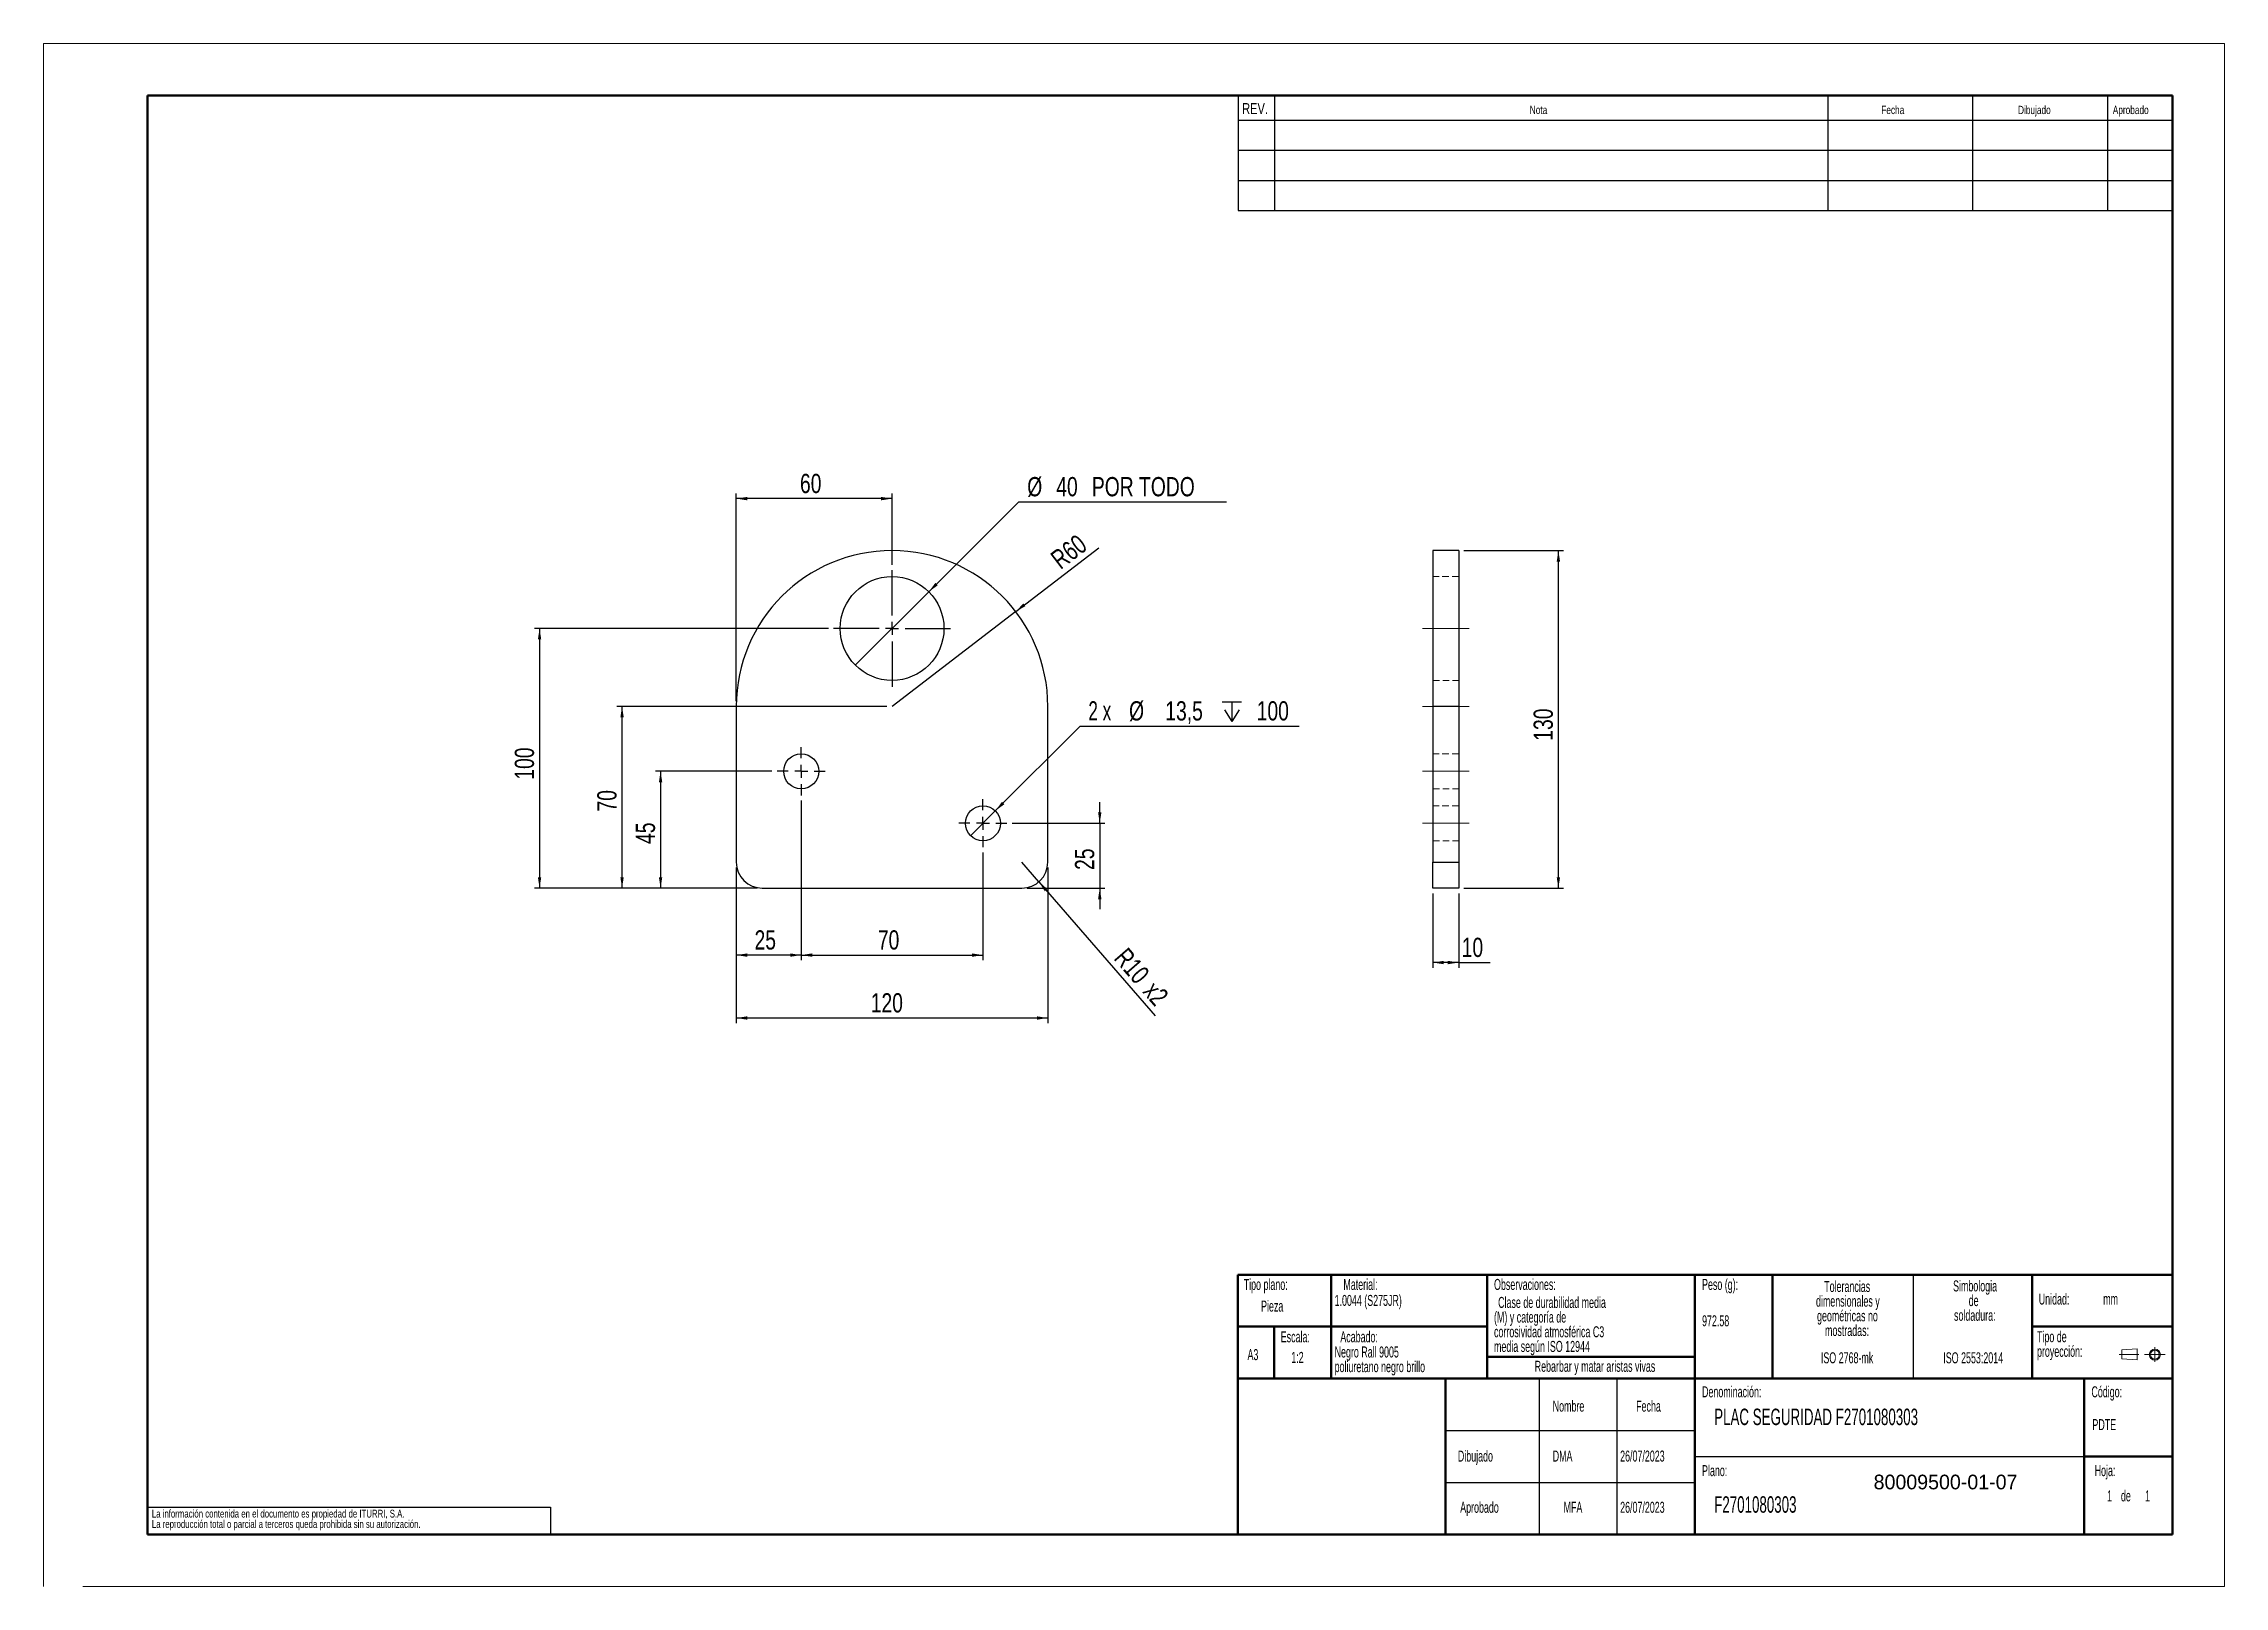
# Model space of a CAD drawing. Header units: millimetres. Extents: x 0 to 872, y 0 to 321.
# Drawn here: x 0 to 420, y 0 to 297 of the extents above; entities that cross this region are included whole.
import ezdxf

# ---------------------------------------------------------------- set-up
doc = ezdxf.new("R2010")
doc.units = ezdxf.units.MM
doc.linetypes.add('CENTERX2', pattern=[20.32, 12.7, -2.54, 2.54, -2.54])
doc.linetypes.add('HIDDEN', pattern=[1.905, 1.27, -0.635])
doc.layers.add('FORMATO', color=7, linetype='Continuous')
doc.layers.add('SLD-0', color=7, linetype='Continuous')
doc.styles.add('SLDTEXTSTYLE0', font='TXT', dxfattribs={"width": 0.605})
doc.styles.add('SLDTEXTSTYLE1', font='TXT', dxfattribs={"width": 0.75})
doc.styles.add('SLDTEXTSTYLE2', font='TXT', dxfattribs={"width": 0.666667})
doc.dimstyles.new('SLDDIMSTYLE0', dxfattribs={"dimtxt": 3.704167, "dimasz": 2.116667, "dimexe": 0, "dimexo": 0.0625, "dimgap": 0.926042, "dimtad": 1, "dimdec": 1, "dimlfac": 2, "dimrnd": 1e-09, "dimzin": 12, "dimdsep": 46, "dimtxsty": 'SLDTEXTSTYLE1', "dimsah": 1, "dimcen": 0.09, "dimadec": 0, "dimazin": 3, "dimtfac": 1, "dimtdec": 1, "dimtofl": 0, "dimtmove": 0, "dimatfit": 3, "dimfxl": 1, "dimfrac": 2, "dimtolj": 1, "dimtzin": 12, "dimarcsym": 0})
doc.dimstyles.new('SLDDIMSTYLE1', dxfattribs={"dimtxt": 3.704167, "dimasz": 2.116667, "dimexe": 0, "dimexo": 0.0625, "dimgap": 0.926042, "dimtad": 1, "dimdec": 1, "dimlfac": 2, "dimrnd": 1e-09, "dimzin": 12, "dimdsep": 46, "dimtxsty": 'SLDTEXTSTYLE1', "dimsah": 1, "dimcen": 0.09, "dimadec": 0, "dimazin": 3, "dimtfac": 1, "dimtdec": 1, "dimtmove": 0, "dimatfit": 0, "dimfxl": 1, "dimfrac": 2, "dimtolj": 1, "dimtzin": 12, "dimarcsym": 0})
doc.dimstyles.new('SLDDIMSTYLE2', dxfattribs={"dimtxt": 3.704167, "dimasz": 2.116667, "dimexe": 0, "dimexo": 0.0625, "dimgap": 0.926042, "dimtad": 1, "dimdec": 1, "dimlfac": 2, "dimrnd": 1e-09, "dimzin": 12, "dimdsep": 46, "dimtxsty": 'SLDTEXTSTYLE1', "dimsah": 1, "dimcen": 0, "dimadec": 0, "dimazin": 3, "dimtfac": 1, "dimtdec": 1, "dimtofl": 0, "dimtmove": 0, "dimatfit": 3, "dimfxl": 1, "dimfrac": 2, "dimtolj": 1, "dimtzin": 12, "dimarcsym": 0})
doc.dimstyles.new('SLDDIMSTYLE3', dxfattribs={"dimtxt": 3.704167, "dimasz": 2.116667, "dimexe": 0, "dimexo": 0.0625, "dimgap": 0.926042, "dimtad": 1, "dimdec": 1, "dimlfac": 2, "dimrnd": 1e-09, "dimzin": 12, "dimdsep": 46, "dimtxsty": 'SLDTEXTSTYLE1', "dimsah": 1, "dimcen": 0, "dimadec": 0, "dimazin": 3, "dimtfac": 1, "dimtdec": 1, "dimtofl": 0, "dimtmove": 0, "dimatfit": 3, "dimfxl": 1, "dimfrac": 2, "dimtolj": 1, "dimtzin": 12, "dimarcsym": 0})
doc.dimstyles.new('SLDDIMSTYLE4', dxfattribs={"dimtxt": 3.704167, "dimasz": 2.116667, "dimexe": 0, "dimexo": 0.0625, "dimgap": 0.926042, "dimtad": 0, "dimtih": 1, "dimtoh": 1, "dimdec": 1, "dimlfac": 2, "dimrnd": 1e-09, "dimzin": 12, "dimdsep": 46, "dimtxsty": 'SLDTEXTSTYLE1', "dimblk1": 'NONE', "dimsah": 1, "dimcen": 0, "dimadec": 0, "dimazin": 3, "dimtfac": 1, "dimtdec": 1, "dimtmove": 0, "dimatfit": 3, "dimldrblk": 'NONE', "dimfxl": 1, "dimfrac": 2, "dimtolj": 1, "dimtzin": 12, "dimarcsym": 0})
doc.dimstyles.new('SLDDIMSTYLE5', dxfattribs={"dimtxt": 3.704167, "dimasz": 2.116667, "dimexe": 0, "dimexo": 0.0625, "dimgap": 0.926042, "dimtad": 0, "dimtih": 1, "dimtoh": 1, "dimdec": 1, "dimlfac": 2, "dimrnd": 1e-09, "dimzin": 12, "dimdsep": 46, "dimtxsty": 'SLDTEXTSTYLE1', "dimblk1": 'NONE', "dimsah": 1, "dimcen": 0, "dimadec": 0, "dimazin": 3, "dimtfac": 1, "dimtdec": 1, "dimtmove": 0, "dimatfit": 3, "dimldrblk": 'NONE', "dimfxl": 1, "dimfrac": 2, "dimtolj": 1, "dimtzin": 12, "dimarcsym": 0})

msp = doc.modelspace()

# ---------------------------------------------------------------- texts
at = {"insert": (352.445, 21.504), "char_height": 2.82222, "attachment_point": 1}
msp.add_mtext_dynamic_manual_height_columns('80009500-01-07', width=36.25099, gutter_width=14.111, heights=[0], dxfattribs=at)
at = {"layer": 'FORMATO', "attachment_point": 1, "style": 'SLDTEXTSTYLE1'}
for s, insert, char_height in [('REV.', (230.836, 285.552), 2.1167), ('Nota', (286.224, 285.026), 1.5875), ('Fecha', (353.926, 285.026), 1.5875), ('Dibujado', (380.261, 285.026), 1.5875), ('Aprobado', (398.51, 285.026), 1.5875)]:
    msp.add_mtext(s, dxfattribs=dict(at, insert=insert, char_height=char_height))
at = {"layer": 'SLD-0', "style": 'SLDTEXTSTYLE0'}
for s, insert, char_height, attachment_point in [('Tipo plano:', (231.129, 59.181), 2.11667, 1), ('Tipo plano:', (231.129, 59.181), 2.11667, 1), ('Material:', (250.33, 59.181), 2.1167, 1), ('Material:', (250.33, 59.181), 2.1167, 1), ('Observaciones:', (279.339, 59.181), 2.11667, 1), ('Observaciones:', (279.339, 59.181), 2.11667, 1), ('Peso (g):', (319.403, 59.181), 2.1167, 1), ('Peso (g):', (319.403, 59.181), 2.1167, 1), ('Pieza', (234.473, 55.019), 2.1167, 1), ('Pieza', (234.473, 55.019), 2.1167, 1), ('1.0044 (S275JR)', (248.635, 56.106), 2.11667, 1), ('1.0044 (S275JR)', (248.635, 56.106), 2.11667, 1), ('Unidad:', (384.246, 56.371), 2.1167, 1), ('Unidad:', (384.246, 56.371), 2.1167, 1), ('mm', (396.662, 56.371), 2.1167, 1), ('mm', (396.662, 56.371), 2.1167, 1), ('972.58', (319.403, 52.181), 2.1167, 1), ('972.58', (319.403, 52.181), 2.1167, 1), ('Escala:', (238.263, 49.101), 2.1167, 1), ('Escala:', (238.263, 49.101), 2.1167, 1), ('Acabado:', (249.738, 49.101), 2.1167, 1), ('Acabado:', (249.738, 49.101), 2.1167, 1), ('A3', (231.859, 45.674), 2.1167, 1), ('A3', (231.859, 45.674), 2.1167, 1), ('1:2', (240.29, 45.135), 2.1167, 1), ('1:2', (240.29, 45.135), 2.1167, 1), ('Rebarbar y matar aristas vivas', (298.785, 43.424), 2.11667, 2), ('Rebarbar y matar aristas vivas', (298.785, 43.424), 2.11667, 2), ('ISO 2768-mk', (347.337, 45.06), 2.11667, 2), ('ISO 2768-mk', (347.337, 45.06), 2.11667, 2), ('ISO 2553:2014', (371.625, 45.06), 2.11667, 2), ('ISO 2553:2014', (371.625, 45.06), 2.11667, 2), ('Denominación:', (319.403, 38.514), 2.11667, 1), ('Denominación:', (319.403, 38.514), 2.11667, 1), ('Código:', (394.398, 38.514), 2.1167, 1), ('Código:', (394.398, 38.514), 2.1167, 1), ('Nombre', (290.638, 35.755), 2.1167, 1), ('Nombre', (290.638, 35.755), 2.1167, 1), ('Fecha', (306.708, 35.755), 2.1167, 1), ('Fecha', (306.708, 35.755), 2.1167, 1), ('PLAC SEGURIDAD F2701080303', (321.739, 34.217), 3.175, 1), ('PLAC SEGURIDAD F2701080303', (321.739, 34.217), 3.175, 1), ('PDTE', (394.586, 32.193), 2.1167, 1), ('PDTE', (394.586, 32.193), 2.1167, 1), ('Dibujado', (272.373, 26.14), 2.1167, 1), ('Dibujado', (272.373, 26.14), 2.1167, 1), ('DMA', (290.638, 26.14), 2.1167, 1), ('26/07/2023', (303.629, 26.14), 2.1167, 1), ('Plano:', (319.403, 23.338), 2.1167, 1), ('Plano:', (319.403, 23.338), 2.1167, 1), ('Hoja:', (395.014, 23.338), 2.1167, 1), ('Hoja:', (395.014, 23.338), 2.1167, 1), ('F2701080303', (321.739, 17.347), 3.175, 1), ('F2701080303', (321.739, 17.347), 3.175, 1), ('1', (397.413, 18.475), 2.117, 1), ('1', (397.413, 18.475), 2.117, 1), ('1', (397.413, 18.475), 2.117, 1), ('1', (397.413, 18.475), 2.117, 1), ('de', (400.078, 18.475), 2.1167, 1), ('de', (400.078, 18.475), 2.1167, 1), ('de', (400.078, 18.475), 2.1167, 1), ('de', (400.078, 18.475), 2.1167, 1), ('1', (404.731, 18.475), 2.117, 1), ('1', (404.731, 18.475), 2.117, 1), ('1', (404.731, 18.475), 2.117, 1), ('1', (404.731, 18.475), 2.117, 1), ('Aprobado', (272.825, 16.282), 2.1167, 1), ('Aprobado', (272.825, 16.282), 2.1167, 1), ('MFA', (292.735, 16.282), 2.1167, 1), ('26/07/2023', (303.629, 16.282), 2.1167, 1)]:
    msp.add_mtext(s, dxfattribs=dict(at, insert=insert, char_height=char_height, attachment_point=attachment_point))

# ---------------------------------------------------------------- blocks, each defined once
blk = doc.blocks.new('Bloque3')
at = {"color": 7, "linetype": 'CENTERX2', "lineweight": 18}
for p, q in [((397.92, 130.06), (394.8, 130.06)), ((398.88, 130.02), (402.16, 130.02)), ((400.52, 128.85), (400.52, 131.19))]:
    blk.add_line(p, q, dxfattribs=at)
at = {"color": 7, "linetype": 'Continuous', "lineweight": 18}
for p, q in [((397.68, 130.95), (395.23, 130.77)), ((395.23, 130.77), (395.23, 129.34)), ((397.68, 130.95), (397.68, 129.16)), ((397.68, 129.16), (395.23, 129.34))]:
    blk.add_line(p, q, dxfattribs=at)
for radius in [0.892, 0.713]:
    blk.add_circle((400.52, 130.02), radius, dxfattribs=at)
blk = doc.blocks.new('SW_NOTE_0')
at = {"layer": 'SLD-0', "color": 0, "attachment_point": 2, "style": 'SLDTEXTSTYLE0'}
for s, insert, char_height in [('dimensionales y', (7.54, -0.09), 2.1167), ('Tolerancias', (7.41, 2.73), 2.1167), ('geométricas no', (7.46, -2.92), 2.1167), ('mostradas:', (7.38, -5.74), 2.117)]:
    blk.add_mtext(s, dxfattribs=dict(at, insert=insert, char_height=char_height))
blk = doc.blocks.new('SW_NOTE_0_1')
at = {"layer": 'SLD-0', "color": 0, "attachment_point": 1, "style": 'SLDTEXTSTYLE0'}
for s, insert, char_height in [('Tipo de', (0, 2.73), 2.117), ('proyección:', (0, -0.09), 2.1167)]:
    blk.add_mtext(s, dxfattribs=dict(at, insert=insert, char_height=char_height))
blk = doc.blocks.new('SW_NOTE_0_2')
at = {"layer": 'SLD-0', "color": 0, "char_height": 2.117, "attachment_point": 2, "style": 'SLDTEXTSTYLE0'}
for s, insert in [('Simbologia', (7.11, 2.73)), ('de', (6.84, -0.09)), ('soldadura:', (7.06, -2.92))]:
    blk.add_mtext(s, dxfattribs=dict(at, insert=insert))
blk = doc.blocks.new('SW_NOTE_0_3')
at = {"layer": 'SLD-0', "color": 0, "char_height": 1.5, "attachment_point": 1, "style": 'SLDTEXTSTYLE1'}
for s, insert in [('La información contenida en el documento es propiedad de ITURRI, S.A.', (0, 1.93)), ('La reproducción total o parcial a terceros queda prohibida sin su autorización.', (0, -0.07))]:
    blk.add_mtext(s, dxfattribs=dict(at, insert=insert))
blk = doc.blocks.new('SW_NOTE_0_4')
at = {"layer": 'SLD-0', "color": 0, "char_height": 2.1167, "attachment_point": 1, "style": 'SLDTEXTSTYLE0'}
for s, insert in [('poliuretano negro brillo', (0, -0.09)), ('Negro Rall 9005', (0, 2.73))]:
    blk.add_mtext(s, dxfattribs=dict(at, insert=insert))
blk = doc.blocks.new('SW_NOTE_0_5')
at = {"layer": 'SLD-0', "color": 0, "char_height": 2.1167, "attachment_point": 1, "style": 'SLDTEXTSTYLE0'}
for s, insert in [('(M) y categoría de', (0, -0.09)), ('Clase de durabilidad media', (0.79, 2.73)), ('corrosividad atmosférica C3', (0, -2.92)), ('media según ISO 12944', (0, -5.74))]:
    blk.add_mtext(s, dxfattribs=dict(at, insert=insert))
blk = doc.blocks.new('SW_NOTE_0_6')
at = {"layer": 'SLD-0', "color": 0, "attachment_point": 2, "style": 'SLDTEXTSTYLE0'}
for s, insert, char_height in [('dimensionales y', (7.54, -0.09), 2.1167), ('Tolerancias', (7.41, 2.73), 2.1167), ('geométricas no', (7.46, -2.92), 2.1167), ('mostradas:', (7.38, -5.74), 2.117)]:
    blk.add_mtext(s, dxfattribs=dict(at, insert=insert, char_height=char_height))
blk = doc.blocks.new('SW_NOTE_0_7')
at = {"layer": 'SLD-0', "color": 0, "attachment_point": 1, "style": 'SLDTEXTSTYLE0'}
for s, insert, char_height in [('Tipo de', (0, 2.73), 2.117), ('proyección:', (0, -0.09), 2.1167)]:
    blk.add_mtext(s, dxfattribs=dict(at, insert=insert, char_height=char_height))
blk = doc.blocks.new('SW_NOTE_0_8')
at = {"layer": 'SLD-0', "color": 0, "char_height": 2.117, "attachment_point": 2, "style": 'SLDTEXTSTYLE0'}
for s, insert in [('Simbologia', (7.11, 2.73)), ('de', (6.84, -0.09)), ('soldadura:', (7.06, -2.92))]:
    blk.add_mtext(s, dxfattribs=dict(at, insert=insert))
blk = doc.blocks.new('SW_NOTE_0_9')
at = {"layer": 'SLD-0', "color": 0, "char_height": 1.5, "attachment_point": 1, "style": 'SLDTEXTSTYLE1'}
for s, insert in [('La información contenida en el documento es propiedad de ITURRI, S.A.', (0, 1.93)), ('La reproducción total o parcial a terceros queda prohibida sin su autorización.', (0, -0.07))]:
    blk.add_mtext(s, dxfattribs=dict(at, insert=insert))
blk = doc.blocks.new('SW_NOTE_0_10')
at = {"layer": 'SLD-0', "color": 0, "char_height": 2.1167, "attachment_point": 1, "style": 'SLDTEXTSTYLE0'}
for s, insert in [('poliuretano negro brillo', (0, -0.09)), ('Negro Rall 9005', (0, 2.73))]:
    blk.add_mtext(s, dxfattribs=dict(at, insert=insert))
blk = doc.blocks.new('SW_NOTE_0_11')
at = {"layer": 'SLD-0', "color": 0, "char_height": 2.1167, "attachment_point": 1, "style": 'SLDTEXTSTYLE0'}
for s, insert in [('(M) y categoría de', (0, -0.09)), ('Clase de durabilidad media', (0.79, 2.73)), ('corrosividad atmosférica C3', (0, -2.92)), ('media según ISO 12944', (0, -5.74))]:
    blk.add_mtext(s, dxfattribs=dict(at, insert=insert))
blk = doc.blocks.new('_D')
at = {"layer": 'FORMATO', "color": 7, "transparency": 16777216}
for p, q in [((133.4, 138.41), (133.4, 108.42)), ((193.4, 138.41), (193.4, 108.42)), ((133.4, 109.42), (193.4, 109.42))]:
    blk.add_line(p, q, dxfattribs=at)
for points in [[(133.4, 109.42), (135.52, 109.09), (135.52, 109.74)], [(193.4, 109.42), (191.29, 109.74), (191.29, 109.09)]]:
    blk.add_solid(points, dxfattribs=at)
at = {"layer": 'FORMATO', "color": 7, "transparency": 16777216, "insert": (159.3, 114.19), "char_height": 3.704, "attachment_point": 1, "style": 'SLDTEXTSTYLE1'}
blk.add_mtext('120', dxfattribs=at)
blk = doc.blocks.new('_D_1')
at = {"layer": 'FORMATO', "color": 7, "transparency": 16777216}
for p, q in [((145.9, 151.29), (145.9, 120.53)), ((133.4, 138.41), (133.4, 120.53)), ((145.9, 121.53), (133.4, 121.53))]:
    blk.add_line(p, q, dxfattribs=at)
for points in [[(133.4, 121.53), (135.52, 121.2), (135.52, 121.85)], [(145.9, 121.53), (143.79, 121.85), (143.79, 121.2)]]:
    blk.add_solid(points, dxfattribs=at)
at = {"layer": 'FORMATO', "color": 7, "transparency": 16777216, "insert": (136.92, 126.3), "char_height": 3.704, "attachment_point": 1, "style": 'SLDTEXTSTYLE1'}
blk.add_mtext('25', dxfattribs=at)
blk = doc.blocks.new('_D_2')
at = {"layer": 'FORMATO', "color": 7, "transparency": 16777216}
for p, q in [((145.9, 151.29), (145.9, 120.53)), ((180.9, 141.29), (180.9, 120.53)), ((145.9, 121.53), (180.9, 121.53))]:
    blk.add_line(p, q, dxfattribs=at)
for points in [[(145.9, 121.53), (148.02, 121.2), (148.02, 121.85)], [(180.9, 121.53), (178.79, 121.85), (178.79, 121.2)]]:
    blk.add_solid(points, dxfattribs=at)
at = {"layer": 'FORMATO', "color": 7, "transparency": 16777216, "insert": (160.67, 126.3), "char_height": 3.704, "attachment_point": 1, "style": 'SLDTEXTSTYLE1'}
blk.add_mtext('70', dxfattribs=at)
blk = doc.blocks.new('_D_3')
at = {"layer": 'FORMATO', "color": 7, "transparency": 16777216}
for p, q in [((140.28, 156.91), (117.82, 156.91)), ((118.82, 156.91), (118.82, 134.41)), ((137.4, 134.41), (117.82, 134.41))]:
    blk.add_line(p, q, dxfattribs=at)
for points in [[(118.82, 156.91), (118.5, 154.79), (119.15, 154.79)], [(118.82, 134.41), (119.15, 136.53), (118.5, 136.53)]]:
    blk.add_solid(points, dxfattribs=at)
at = {"layer": 'FORMATO', "color": 7, "transparency": 16777216, "insert": (114.05, 142.92), "char_height": 3.704, "attachment_point": 1, "rotation": 90, "style": 'SLDTEXTSTYLE1'}
blk.add_mtext('45', dxfattribs=at)
blk = doc.blocks.new('_D_4')
at = {"layer": 'FORMATO', "color": 7, "transparency": 16777216}
for p, q in [((203.4, 146.91), (203.4, 150.98)), ((186.53, 146.91), (204.4, 146.91)), ((203.4, 146.91), (203.4, 134.41)), ((189.4, 134.41), (204.4, 134.41)), ((203.4, 134.41), (203.4, 130.34))]:
    blk.add_line(p, q, dxfattribs=at)
for points in [[(203.4, 146.91), (203.73, 149.03), (203.08, 149.03)], [(203.4, 134.41), (203.08, 132.29), (203.73, 132.29)]]:
    blk.add_solid(points, dxfattribs=at)
at = {"layer": 'FORMATO', "color": 7, "transparency": 16777216, "insert": (198.63, 137.92), "char_height": 3.704, "attachment_point": 1, "rotation": 90, "style": 'SLDTEXTSTYLE1'}
blk.add_mtext('25', dxfattribs=at)
blk = doc.blocks.new('_D_5')
at = {"layer": 'FORMATO', "color": 7, "transparency": 16777216}
for q in [(188.4, 139.41), (214.07, 109.86)]:
    blk.add_line((191.68, 135.64), q, dxfattribs=at)
blk.add_solid([(191.68, 135.64), (192.82, 133.82), (193.32, 134.25)], dxfattribs=at)
at = {"layer": 'FORMATO', "color": 7, "transparency": 16777216, "char_height": 3.704, "attachment_point": 1, "rotation": 310.9811, "style": 'SLDTEXTSTYLE1'}
for s, insert in [('R10', (208.76, 123.24)), ('x2', (214.32, 116.84))]:
    blk.add_mtext(s, dxfattribs=dict(at, insert=insert))
blk = doc.blocks.new('_D_6')
at = {"layer": 'FORMATO', "color": 7, "transparency": 16777216}
for p, q in [((162.4, 169.41), (110.4, 169.41)), ((111.4, 134.41), (111.4, 169.41)), ((137.4, 134.41), (110.4, 134.41))]:
    blk.add_line(p, q, dxfattribs=at)
for points in [[(111.4, 169.41), (111.08, 167.29), (111.73, 167.29)], [(111.4, 134.41), (111.73, 136.53), (111.08, 136.53)]]:
    blk.add_solid(points, dxfattribs=at)
at = {"layer": 'FORMATO', "color": 7, "transparency": 16777216, "insert": (106.63, 149.17), "char_height": 3.704, "attachment_point": 1, "rotation": 90, "style": 'SLDTEXTSTYLE1'}
blk.add_mtext('70', dxfattribs=at)
blk = doc.blocks.new('_D_7')
at = {"layer": 'FORMATO', "color": 7, "transparency": 16777216}
for q in [(203.23, 199.96), (163.4, 169.41)]:
    blk.add_line((187.21, 187.67), q, dxfattribs=at)
blk.add_solid([(187.21, 187.67), (189.08, 188.7), (188.69, 189.22)], dxfattribs=at)
at = {"layer": 'FORMATO', "color": 7, "transparency": 16777216, "insert": (193.6, 198.59), "char_height": 3.704, "attachment_point": 1, "rotation": 37.4909, "style": 'SLDTEXTSTYLE1'}
blk.add_mtext('R60', dxfattribs=at)
blk = doc.blocks.new('_D_8')
at = {"layer": 'FORMATO', "color": 7, "transparency": 16777216}
for p, q in [((133.4, 170.41), (133.4, 210.41)), ((163.4, 196.66), (163.4, 210.41)), ((163.4, 209.41), (133.4, 209.41))]:
    blk.add_line(p, q, dxfattribs=at)
for points in [[(133.4, 209.41), (135.52, 209.08), (135.52, 209.74)], [(163.4, 209.41), (161.29, 209.74), (161.29, 209.08)]]:
    blk.add_solid(points, dxfattribs=at)
at = {"layer": 'FORMATO', "color": 7, "transparency": 16777216, "insert": (145.67, 214.18), "char_height": 3.704, "attachment_point": 1, "style": 'SLDTEXTSTYLE1'}
blk.add_mtext('60', dxfattribs=at)
blk = doc.blocks.new('_D_9')
at = {"layer": 'FORMATO', "color": 7, "transparency": 16777216}
for p, q in [((151.15, 184.41), (94.52, 184.41)), ((95.52, 184.41), (95.52, 134.41)), ((137.4, 134.41), (94.52, 134.41))]:
    blk.add_line(p, q, dxfattribs=at)
for points in [[(95.52, 184.41), (95.19, 182.29), (95.84, 182.29)], [(95.52, 134.41), (95.84, 136.53), (95.19, 136.53)]]:
    blk.add_solid(points, dxfattribs=at)
at = {"layer": 'FORMATO', "color": 7, "transparency": 16777216, "insert": (90.74, 155.3), "char_height": 3.704, "attachment_point": 1, "rotation": 90, "style": 'SLDTEXTSTYLE1'}
blk.add_mtext('100', dxfattribs=at)
blk = doc.blocks.new('_D_10')
at = {"layer": 'FORMATO', "transparency": 16777216}
for p, q in [((170.49, 191.47), (187.85, 208.78)), ((187.85, 208.78), (227.82, 208.78)), ((156.32, 177.35), (170.49, 191.47))]:
    blk.add_line(p, q, dxfattribs=at)
blk.add_solid([(170.49, 191.47), (172.21, 192.73), (171.75, 193.2)], dxfattribs=at)
at = {"layer": 'FORMATO', "transparency": 16777216, "char_height": 3.704, "attachment_point": 1, "style": 'SLDTEXTSTYLE1'}
for s, insert in [('%%c', (189.44, 213.56)), ('40', (195.03, 213.56)), ('POR TODO', (201.89, 213.56))]:
    blk.add_mtext(s, dxfattribs=dict(at, insert=insert))
blk = doc.blocks.new('_None')
blk = doc.blocks.new('SW_SYMBOL_HOLE_DEPTH')
at = {"layer": 'FORMATO', "color": 0}
for p, q in [((0, 875), (800, 875)), ((100, 555), (400, 75)), ((400, 875), (400, 75)), ((700, 555), (400, 75))]:
    blk.add_line(p, q, dxfattribs=at)
blk = doc.blocks.new('_D_11')
at = {"layer": 'FORMATO', "transparency": 16777216}
for p, q in [((183.29, 149.3), (199.62, 165.63)), ((199.62, 165.63), (241.82, 165.63)), ((178.52, 144.52), (183.29, 149.3))]:
    blk.add_line(p, q, dxfattribs=at)
blk.add_solid([(183.29, 149.3), (185.02, 150.56), (184.56, 151.02)], dxfattribs=at)
at = {"layer": 'FORMATO', "transparency": 16777216, "xscale": 0.004731494140625, "yscale": 0.004731494140625, "zscale": 0.004731494140625}
blk.add_blockref('SW_SYMBOL_HOLE_DEPTH', (226.95, 166.14), dxfattribs=at)
at = {"layer": 'FORMATO', "transparency": 16777216, "char_height": 3.704, "attachment_point": 1}
for s, insert, style in [('2 x', (201.21, 170.4), 'SLDTEXTSTYLE2'), ('%%c', (209.05, 170.4), 'SLDTEXTSTYLE1'), ('13,5', (216.03, 170.4), 'SLDTEXTSTYLE1'), ('100', (233.63, 170.4), 'SLDTEXTSTYLE1')]:
    blk.add_mtext(s, dxfattribs=dict(at, insert=insert, style=style))
blk = doc.blocks.new('SW_CENTERMARKSYMBOL_0')
at = {"layer": 'FORMATO', "color": 0}
for p, q in [((0, 2.5), (0, 11.25)), ((-2.5, 0), (-11.25, 0)), ((0, 0), (-1.25, 0)), ((0, 0), (0, 1.25)), ((0, 0), (0, -1.25)), ((0, 0), (1.25, 0)), ((2.5, 0), (11.25, 0)), ((0, -2.5), (0, -11.25))]:
    blk.add_line(p, q, dxfattribs=at)
blk = doc.blocks.new('SW_CENTERMARKSYMBOL_1')
at = {"layer": 'FORMATO', "color": 0}
for p, q in [((0, 2.5), (0, 4.625)), ((-2.5, 0), (-4.625, 0)), ((0, 0), (-1.25, 0)), ((0, 0), (0, 1.25)), ((0, 0), (0, -1.25)), ((0, 0), (1.25, 0)), ((2.5, 0), (4.625, 0)), ((0, -2.5), (0, -4.625))]:
    blk.add_line(p, q, dxfattribs=at)
blk = doc.blocks.new('SW_CENTERMARKSYMBOL_2')
at = {"layer": 'FORMATO', "color": 0}
for p, q in [((0, 2.5), (0, 4.625)), ((-2.5, 0), (-4.625, 0)), ((0, 0), (-1.25, 0)), ((0, 0), (0, 1.25)), ((0, 0), (0, -1.25)), ((0, 0), (1.25, 0)), ((2.5, 0), (4.625, 0)), ((0, -2.5), (0, -4.625))]:
    blk.add_line(p, q, dxfattribs=at)
blk = doc.blocks.new('_D_12')
at = {"layer": 'FORMATO', "color": 7, "transparency": 16777216}
for p, q in [((267.55, 133.41), (267.55, 119.1)), ((272.55, 133.41), (272.55, 119.1)), ((272.55, 120.1), (267.55, 120.1)), ((272.55, 120.1), (278.59, 120.1))]:
    blk.add_line(p, q, dxfattribs=at)
for points in [[(267.55, 120.1), (269.67, 119.77), (269.67, 120.42)], [(272.55, 120.1), (270.44, 120.42), (270.44, 119.77)]]:
    blk.add_solid(points, dxfattribs=at)
at = {"layer": 'FORMATO', "color": 7, "transparency": 16777216, "insert": (273.11, 124.87), "char_height": 3.704, "attachment_point": 1, "style": 'SLDTEXTSTYLE1'}
blk.add_mtext('10', dxfattribs=at)
blk = doc.blocks.new('_D_13')
at = {"layer": 'FORMATO', "color": 7, "transparency": 16777216}
for p, q in [((273.55, 199.41), (292.73, 199.41)), ((291.73, 134.41), (291.73, 199.41)), ((273.55, 134.41), (292.73, 134.41))]:
    blk.add_line(p, q, dxfattribs=at)
for points in [[(291.73, 199.41), (291.41, 197.29), (292.06, 197.29)], [(291.73, 134.41), (292.06, 136.53), (291.41, 136.53)]]:
    blk.add_solid(points, dxfattribs=at)
at = {"layer": 'FORMATO', "color": 7, "transparency": 16777216, "insert": (286.96, 162.8), "char_height": 3.704, "attachment_point": 1, "rotation": 90, "style": 'SLDTEXTSTYLE1'}
blk.add_mtext('130', dxfattribs=at)

# ---------------------------------------------------------------- dimensions: what is measured, and where the dimension line sits
at = {"layer": 'FORMATO', "color": 7}
for base, p1, p2, picture, middle in [((133.404, 209.41), (163.404, 195.66), (133.404, 169.41), '_D_8', (148.404, 209.41)), ((133.404, 121.528), (145.904, 152.285), (133.404, 139.41), '_D_1', (139.654, 121.528)), ((180.904, 121.528), (145.904, 152.285), (180.904, 142.285), '_D_2', (163.404, 121.528)), ((193.404, 109.419), (133.404, 139.41), (193.404, 139.41), '_D', (163.404, 109.419)), ((267.555, 120.096), (272.555, 134.41), (267.555, 134.41), '_D_12', (275.849, 120.096))]:
    dim = msp.add_linear_dim(base=base, p1=p1, p2=p2, dimstyle='SLDDIMSTYLE0', dxfattribs=at)
    dim.commit()
    dim.dimension.update_dxf_attribs({"geometry": picture, "text_midpoint": middle, "dimtype": 160})
at = {"layer": 'FORMATO'}
for p1, p2, text, dimstyle, picture, middle in [((156.322, 177.349), (170.485, 191.471), '<> POR TODO', 'SLDDIMSTYLE4', '_D_10', (208.626, 211.798)), ((178.517, 144.524), (183.29, 149.297), '2 x <> {\\fGDT;x} 100\\P', 'SLDDIMSTYLE5', '_D_11', (221.515, 168.571))]:
    dim = msp.add_diameter_dim_2p(p1=p1, p2=p2, text=text, dimstyle=dimstyle, dxfattribs=at)
    dim.commit()
    dim.dimension.update_dxf_attribs({"geometry": picture, "text_midpoint": middle, "dimtype": 163})
at = {"layer": 'FORMATO', "color": 7}
dim = msp.add_radius_dim(center=(163.404, 169.41), mpoint=(187.207, 187.669), dimstyle='SLDDIMSTYLE3', dxfattribs=at)
dim.commit()
dim.dimension.update_dxf_attribs({"geometry": '_D_7', "text_midpoint": (199.941, 197.437), "dimtype": 164})
for base, p1, p2, dimstyle, picture, middle in [((291.734, 199.41), (272.555, 134.41), (272.555, 199.41), 'SLDDIMSTYLE0', '_D_13', (291.734, 166.91)), ((95.518, 134.41), (152.154, 184.41), (138.404, 134.41), 'SLDDIMSTYLE0', '_D_9', (95.518, 159.41)), ((111.404, 169.41), (138.404, 134.41), (163.404, 169.41), 'SLDDIMSTYLE0', '_D_6', (111.404, 151.91)), ((118.824, 134.41), (141.279, 156.91), (138.404, 134.41), 'SLDDIMSTYLE0', '_D_3', (118.824, 145.66)), ((203.404, 134.41), (185.529, 146.91), (188.404, 134.41), 'SLDDIMSTYLE1', '_D_4', (203.404, 140.66))]:
    dim = msp.add_linear_dim(base=base, p1=p1, p2=p2, angle=90, dimstyle=dimstyle, dxfattribs=at)
    dim.commit()
    dim.dimension.update_dxf_attribs({"geometry": picture, "text_midpoint": middle, "dimtype": 160})
dim = msp.add_radius_dim(center=(188.404, 139.41), mpoint=(191.683, 135.635), text='<>x2', dimstyle='SLDDIMSTYLE2', dxfattribs=at)
dim.commit()
dim.dimension.update_dxf_attribs({"geometry": '_D_5', "text_midpoint": (209.706, 114.888), "dimtype": 164})

# ---------------------------------------------------------------- linework, layer by layer
at = {"color": 7, "linetype": 'Continuous', "lineweight": 18}
for p, q in [((0, 297), (420, 297)), ((0, 297), (0, -0.001)), ((420, 297), (420, 0)), ((7.531, 0), (420, 0))]:
    msp.add_line(p, q, dxfattribs=at)
at = {"color": 7, "linetype": 'Continuous', "lineweight": 50}
for p, q in [((410, 287), (20, 287)), ((20, 10), (20, 287)), ((410, 10), (410, 287)), ((230, 60), (410, 60)), ((230, 60), (230, 10)), ((20, 10), (410, 10))]:
    msp.add_line(p, q, dxfattribs=at)
at = {"color": 7, "linetype": 'Continuous', "lineweight": 25}
for p, q in [((272.555, 199.41), (267.555, 199.41)), ((267.555, 199.41), (267.555, 169.41)), ((272.555, 199.41), (272.555, 169.41)), ((133.404, 169.41), (133.404, 139.41)), ((193.404, 139.41), (193.404, 169.41)), ((272.555, 169.41), (267.555, 169.41)), ((267.555, 169.41), (267.555, 139.41)), ((272.555, 169.41), (272.555, 139.41)), ((267.555, 139.41), (272.555, 139.41)), ((267.555, 134.41), (267.555, 139.41)), ((272.555, 139.41), (272.555, 134.41)), ((138.404, 134.41), (188.404, 134.41)), ((272.555, 134.41), (267.555, 134.41))]:
    msp.add_line(p, q, dxfattribs=at)
at = {"color": 7, "linetype": 'HIDDEN', "lineweight": 18}
for p, q in [((272.555, 194.41), (267.555, 194.41)), ((267.555, 174.41), (272.555, 174.41)), ((272.555, 169.41), (267.555, 169.41)), ((272.555, 160.285), (267.555, 160.285)), ((267.555, 153.535), (272.555, 153.535)), ((272.555, 150.285), (267.555, 150.285)), ((267.555, 143.535), (272.555, 143.535)), ((272.555, 139.41), (267.555, 139.41))]:
    msp.add_line(p, q, dxfattribs=at)
at = {"color": 7, "linetype": 'Continuous', "lineweight": 25}
for centre, radius in [((163.404, 184.41), 10), ((145.904, 156.91), 3.375), ((180.904, 146.91), 3.375)]:
    msp.add_circle(centre, radius, dxfattribs=at)
for centre, radius, start, end in [((163.404, 169.41), 30, 0, 180), ((138.404, 139.41), 5, 180, 270), ((188.404, 139.41), 5, 270, 0)]:
    msp.add_arc(centre, radius, start, end, dxfattribs=at)
at = {"layer": 'FORMATO'}
for p, q in [((230.091, 287), (410, 287)), ((230.091, 287), (230.091, 264.866)), ((237.034, 287), (237.034, 264.866)), ((343.657, 287), (343.657, 264.866)), ((371.462, 287), (371.462, 264.866)), ((397.513, 287), (397.513, 264.866)), ((410, 287), (410, 264.866)), ((230.091, 282.266), (410, 282.266)), ((230.091, 276.466), (410, 276.466)), ((230.091, 270.666), (410, 270.666)), ((230.091, 264.866), (410, 264.866))]:
    msp.add_line(p, q, dxfattribs=at)
at = {"layer": 'FORMATO', "color": 7, "linetype": 'CENTERX2', "lineweight": 18}
for p, q in [((274.555, 184.41), (265.555, 184.41)), ((274.555, 169.41), (265.555, 169.41)), ((265.555, 156.91), (274.555, 156.91)), ((265.555, 146.91), (274.555, 146.91))]:
    msp.add_line(p, q, dxfattribs=at)
at = {"layer": 'SLD-0', "lineweight": 50}
for p, q in [((248, 60), (248, 40)), ((278, 60), (278, 40)), ((318, 60), (318, 40)), ((333, 60), (333, 40)), ((383, 60), (383, 40)), ((230, 50), (248, 50)), ((237, 50), (237, 40)), ((248, 50), (278, 50)), ((383, 50), (410, 50)), ((278, 44.158), (318, 44.158)), ((230, 40), (410, 40)), ((270, 40), (270, 10)), ((318, 40), (318, 10)), ((393, 40), (393, 10)), ((393, 25), (410, 25))]:
    msp.add_line(p, q, dxfattribs=at)
at = {"layer": 'SLD-0'}
for p, q in [((360.082, 60), (360.082, 40)), ((288, 40), (288, 10)), ((303, 40), (303, 10)), ((270, 30), (318, 30)), ((318, 25), (393, 25)), ((270, 20), (318, 20)), ((20.002, 15.245), (97.629, 15.245)), ((97.629, 15.245), (97.629, 10))]:
    msp.add_line(p, q, dxfattribs=at)

# ---------------------------------------------------------------- block references
at = {"color": 7, "linetype": 'Continuous', "xscale": 1.2, "yscale": 1.2, "zscale": 1.2}
msp.add_blockref('Bloque3', (-74.011, -111.408), dxfattribs=at)
msp.add_blockref('Bloque3', (-74.011, -111.408), dxfattribs=at)
at = {"layer": 'FORMATO', "color": 7}
for name, p in [('SW_CENTERMARKSYMBOL_0', (163.404, 184.41)), ('SW_CENTERMARKSYMBOL_2', (145.904, 156.91)), ('SW_CENTERMARKSYMBOL_1', (180.904, 146.91))]:
    msp.add_blockref(name, p, dxfattribs=at)
at = {"layer": 'SLD-0'}
for name, p in [('SW_NOTE_0', (339.945, 56.056)), ('SW_NOTE_0_6', (339.945, 56.056)), ('SW_NOTE_0_2', (364.873, 56.166)), ('SW_NOTE_0_8', (364.873, 56.166)), ('SW_NOTE_0_5', (279.339, 52.99)), ('SW_NOTE_0_11', (279.339, 52.99)), ('SW_NOTE_0_4', (248.635, 43.447)), ('SW_NOTE_0_10', (248.635, 43.447)), ('SW_NOTE_0_1', (383.914, 46.391)), ('SW_NOTE_0_7', (383.914, 46.391)), ('SW_NOTE_0_3', (20.838, 12.819)), ('SW_NOTE_0_9', (20.838, 12.819))]:
    msp.add_blockref(name, p, dxfattribs=at)

msp.set_redraw_order([(e.dxf.handle, doc.entitydb.next_handle()) for e in msp.query("TEXT MTEXT ATTDEF DIMENSION ARC_DIMENSION")])  # texts and dimensions are drawn at this point

doc.saveas('drawing.dxf')
